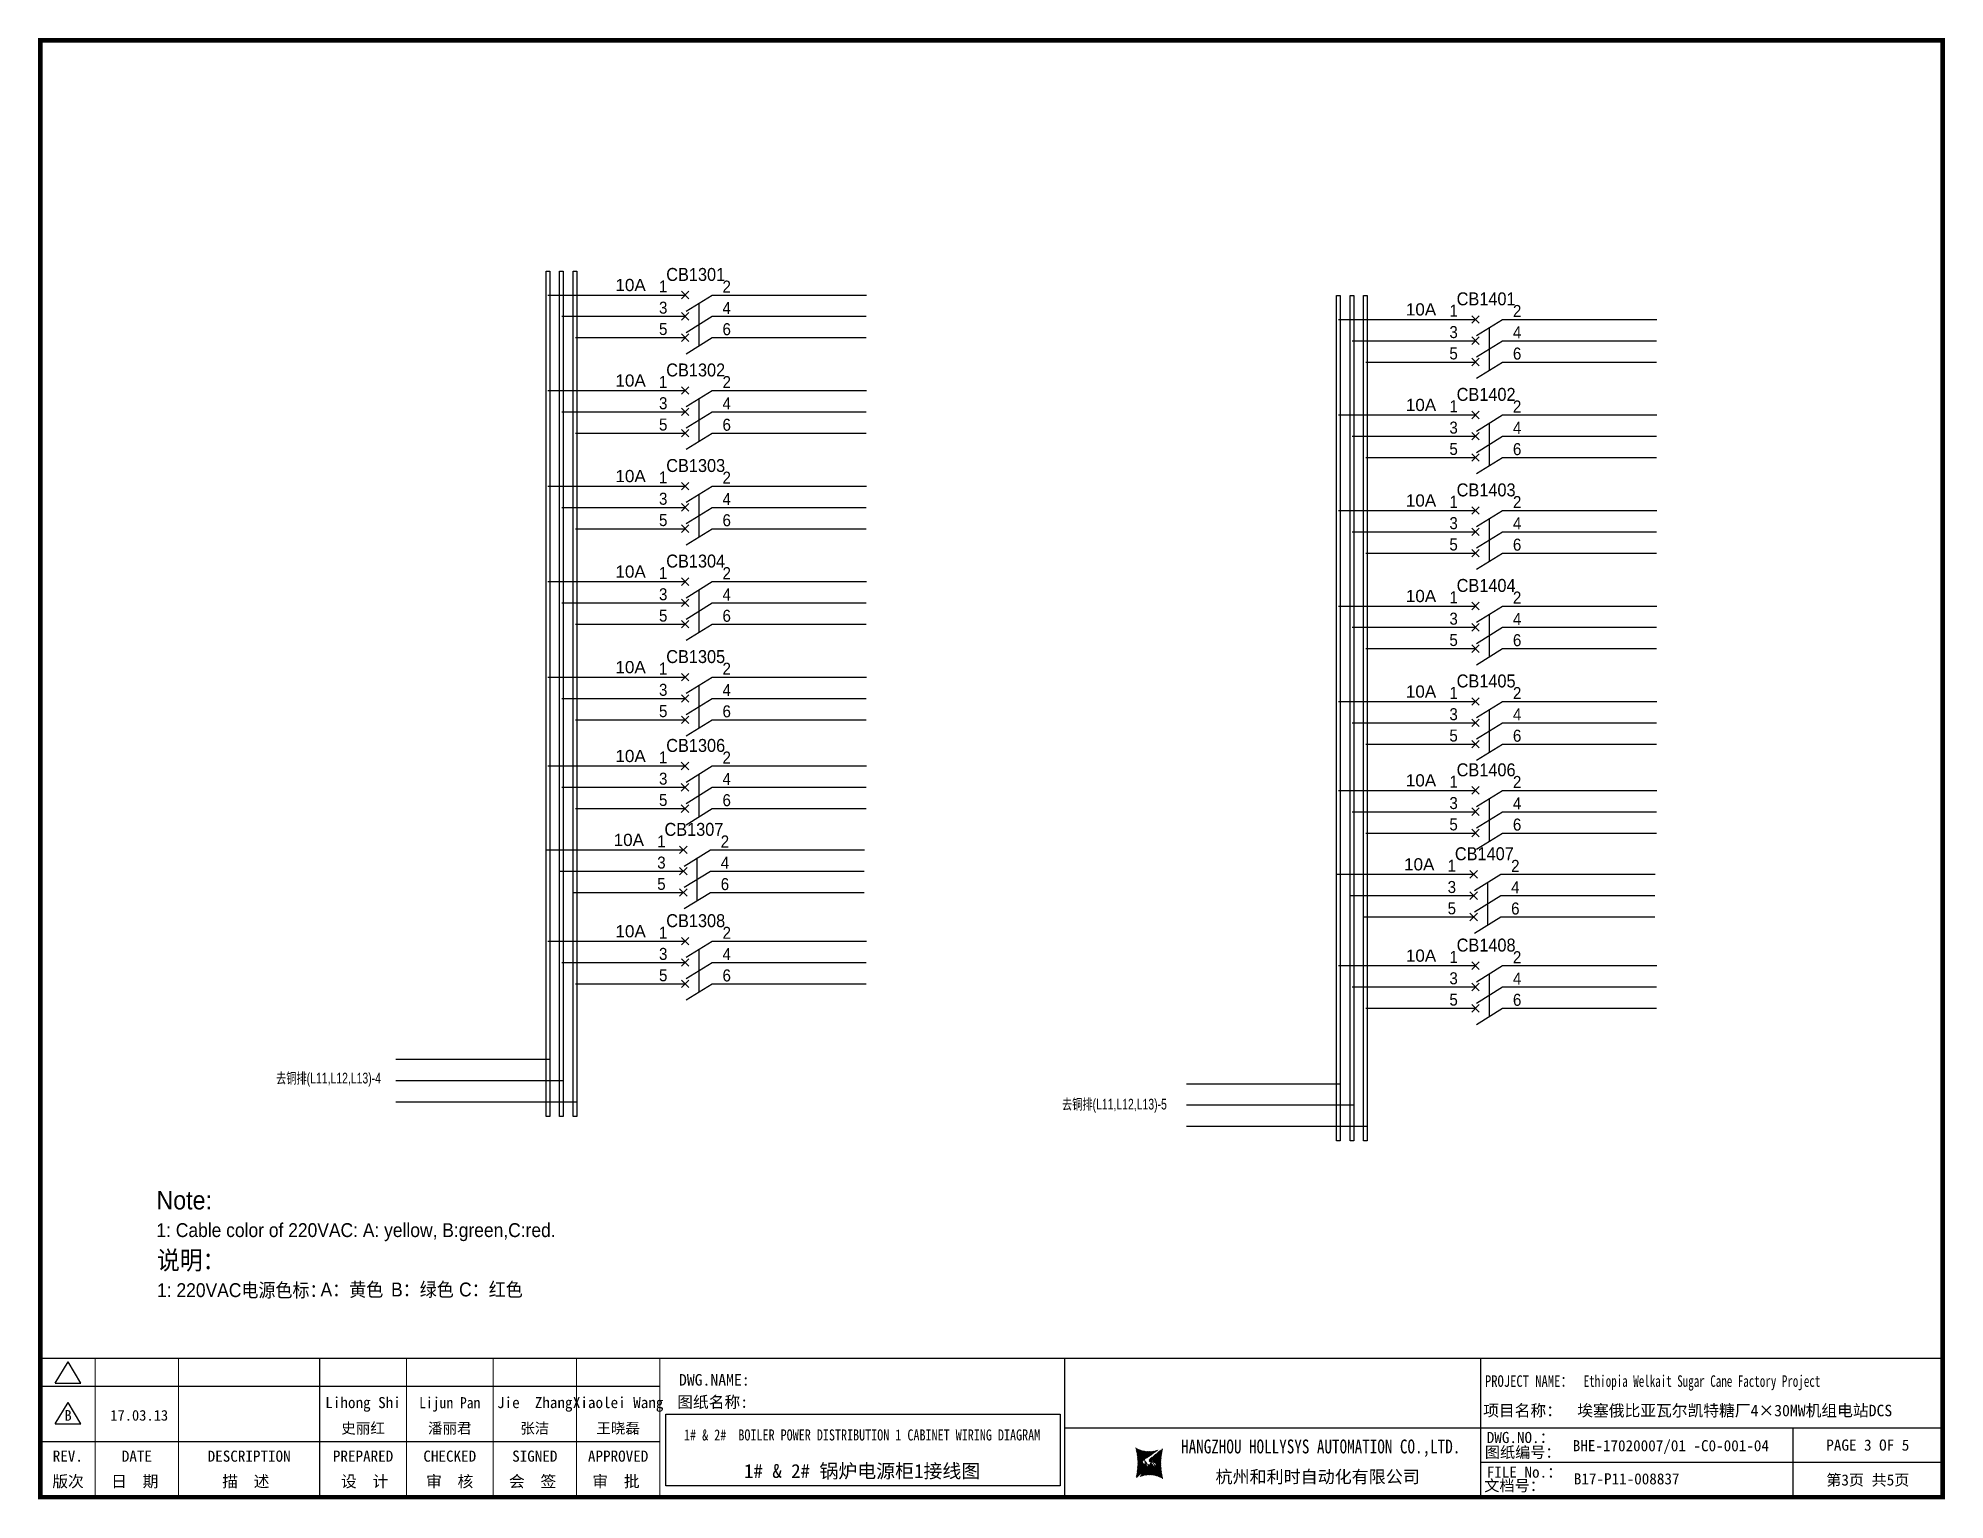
# Model space of a CAD drawing. Extents: x 81444 to 119867, y -54538 to -28747.
# Drawn here: x 101537 to 105663, y -36811 to -33648 of the extents above; entities that cross this region are included whole.
import ezdxf
from ezdxf.enums import TextEntityAlignment as Align
from ezdxf.lldxf.tags import DXFTag

# ---------------------------------------------------------------- set-up
doc = ezdxf.new("R2010")
doc.units = 0
doc.header["$LTSCALE"] = 100
doc.header["$MEASUREMENT"] = 0
for name, color, linetype in [('t', 1, 'Continuous'), ('标准图框及表格', 7, 'Continuous'), ('空气开关', 7, 'Continuous')]:
    doc.layers.add(name, color=color, linetype=linetype)
doc.styles.add('HZ', font='arial.ttf', dxfattribs={"width": 0.7})
doc.styles.get("Standard").update_dxf_attribs({"font": ''})
doc.styles.get('Standard').set_extended_font_data('SimSun')
tags = doc.linetypes.add('CENTER', pattern=[2, 1.25, -0.25, 0.25, -0.25]).pattern_tags.tags
tags[10:11] = [DXFTag(74, 4), DXFTag(75, 0), DXFTag(340, '0'), DXFTag(46, 1.0), DXFTag(50, 0.0), DXFTag(44, 0.0), DXFTag(45, 0.0)]
tags[8:9] = [DXFTag(74, 4), DXFTag(75, 0), DXFTag(340, '0'), DXFTag(46, 1.0), DXFTag(50, 0.0), DXFTag(44, 0.0), DXFTag(45, 0.0)]
tags[6:7] = [DXFTag(74, 4), DXFTag(75, 0), DXFTag(340, '0'), DXFTag(46, 1.0), DXFTag(50, 0.0), DXFTag(44, 0.0), DXFTag(45, 0.0)]
tags[4:5] = [DXFTag(74, 4), DXFTag(75, 0), DXFTag(340, '0'), DXFTag(46, 1.0), DXFTag(50, 0.0), DXFTag(44, 0.0), DXFTag(45, 0.0)]
pattern_1 = [(45, (0, 0), (-0.736262898216564, 0.7362628982165641), [])]

msp = doc.modelspace()

# ---------------------------------------------------------------- texts
at = {"style": 'HZ', "width": 0.7}
for s, p in [('去铜排(L11,L12,L13)-4', (102052.2649721829, -35909.9945256491)), ('去铜排(L11,L12,L13)-5', (103752.5361605595, -35966.29702156706))]:
    msp.add_text(s, height=23.1, dxfattribs=at).set_placement(p)
at = {"color": 3, "style": 'HZ', "width": 0.9}
for s, height, p in [('Note:', 40, (101793.353242642, -36182.51024392096)), ('1: Cable color of 220VAC: A: yellow, B:green,C:red.', 30, (101793.353242642, -36242.25568020839)), ('说明：', 40, (101794.7706912238, -36312.394408097)), ('说明：', 40, (101794.7706912238, -36312.394408097)), ('1: 220VAC电源色标：', 30, (101794.7706912238, -36372.13984438442)), ('A：黄色', 30, (102148.4270240777, -36370.70822202566)), ('B：绿色', 30, (102301.0444929655, -36370.70838457654)), ('C：红色', 30, (102448.1826816952, -36370.70838457654))]:
    msp.add_text(s, height=height, dxfattribs=at).set_placement(p)
at = {"layer": '空气开关', "style": 'HZ', "width": 0.9}
for s, p in [('1', (102880.6687997574, -34198.47213169095)), ('2', (103018.0812993398, -34198.93029612388)), ('3', (102880.6687997574, -34244.58376712245)), ('4', (103018.0812993398, -34245.04193155538)), ('1', (104590.7297893799, -34251.25617824219)), ('2', (104728.1422889623, -34251.71434267512)), ('5', (102880.6687997574, -34290.69540255395)), ('6', (103018.0812993398, -34291.15356698688)), ('3', (104590.7297893799, -34297.36781367369)), ('4', (104728.1422889623, -34297.82597810662)), ('5', (104590.7297893799, -34343.47944910519)), ('6', (104728.1422889623, -34343.93761353812)), ('1', (102880.6687997574, -34405.156260255)), ('2', (103018.0812993398, -34405.61442468793)), ('3', (102880.6687997574, -34451.26789568651)), ('4', (103018.0812993398, -34451.72606011944)), ('1', (104590.7297893799, -34457.94030680625)), ('2', (104728.1422889623, -34458.39847123918)), ('5', (102880.6687997574, -34497.37953111801)), ('6', (103018.0812993398, -34497.83769555094)), ('3', (104590.7297893799, -34504.05194223775)), ('4', (104728.1422889623, -34504.51010667068)), ('5', (104590.7297893799, -34550.16357766925)), ('6', (104728.1422889623, -34550.62174210218)), ('1', (102880.6687997574, -34611.84038881906)), ('2', (103018.0812993398, -34612.29855325199)), ('3', (102880.6687997574, -34657.95202425056)), ('4', (103018.0812993398, -34658.41018868349)), ('1', (104590.7297893799, -34664.6244353703)), ('2', (104728.1422889623, -34665.08259980323)), ('5', (102880.6687997574, -34704.06365968206)), ('6', (103018.0812993398, -34704.52182411499)), ('3', (104590.7297893799, -34710.7360708018)), ('4', (104728.1422889623, -34711.19423523473)), ('5', (104590.7297893799, -34756.8477062333)), ('6', (104728.1422889623, -34757.30587066623)), ('1', (102880.6687997574, -34818.52451738311)), ('2', (103018.0812993398, -34818.98268181604)), ('3', (102880.6687997574, -34864.63615281462)), ('4', (103018.0812993398, -34865.09431724755)), ('1', (104590.7297893799, -34871.30856393436)), ('2', (104728.1422889623, -34871.76672836729)), ('5', (102880.6687997574, -34910.74778824612)), ('6', (103018.0812993398, -34911.20595267905)), ('3', (104590.7297893799, -34917.42019936586)), ('4', (104728.1422889623, -34917.87836379879)), ('5', (104590.7297893799, -34963.53183479736)), ('6', (104728.1422889623, -34963.98999923029)), ('1', (102880.6687997574, -35025.20864594717)), ('2', (103018.0812993398, -35025.6668103801)), ('3', (102880.6687997574, -35071.32028137867)), ('4', (103018.0812993398, -35071.7784458116)), ('1', (104590.7297893799, -35077.99269249841)), ('2', (104728.1422889623, -35078.45085693134)), ('5', (102880.6687997574, -35117.43191681017)), ('6', (103018.0812993398, -35117.8900812431)), ('3', (104590.7297893799, -35124.10432792991)), ('4', (104728.1422889623, -35124.56249236284)), ('5', (104590.7297893799, -35170.21596336141)), ('6', (104728.1422889623, -35170.67412779434)), ('1', (102880.6532906216, -35217.42737668528)), ('2', (103018.065790204, -35217.88554111821)), ('3', (102880.6532906216, -35263.53901211678)), ('4', (103018.065790204, -35263.99717654971)), ('1', (104590.714280244, -35270.21142323652)), ('2', (104728.1267798264, -35270.66958766945)), ('5', (102880.6532906216, -35309.65064754828)), ('6', (103018.065790204, -35310.10881198121)), ('3', (104590.714280244, -35316.32305866802)), ('4', (104728.1267798264, -35316.78122310095)), ('5', (104590.714280244, -35362.43469409952)), ('6', (104728.1267798264, -35362.89285853245)), ('1', (102876.8187997575, -35399.01679417959)), ('2', (103014.2312993399, -35399.47495861252)), ('3', (102876.8187997575, -35445.12842961109)), ('4', (103014.2312993399, -35445.58659404402)), ('1', (104586.8797893799, -35451.80084073083)), ('2', (104724.2922889623, -35452.25900516376)), ('5', (102876.8187997575, -35491.24006504259)), ('6', (103014.2312993399, -35491.69822947552)), ('3', (104586.8797893799, -35497.91247616233)), ('4', (104724.2922889623, -35498.37064059526)), ('5', (104586.8797893799, -35544.02411159383)), ('6', (104724.2922889623, -35544.48227602676)), ('1', (102880.6865571552, -35596.5784262288)), ('2', (103018.0990567376, -35597.03659066173)), ('3', (102880.6865571552, -35642.6900616603)), ('4', (103018.0990567376, -35643.14822609323)), ('1', (104590.7475467777, -35649.36247278004)), ('2', (104728.1600463601, -35649.82063721297)), ('5', (102880.6865571552, -35688.8016970918)), ('6', (103018.0990567376, -35689.25986152473)), ('3', (104590.7475467777, -35695.47410821154)), ('4', (104728.1600463601, -35695.93227264447)), ('5', (104590.7475467777, -35741.58574364305)), ('6', (104728.1600463601, -35742.04390807598))]:
    msp.add_text(s, height=26.00961058081033, dxfattribs=at).set_placement(p)

# ---------------------------------------------------------------- blocks, each defined once
blk = doc.blocks.new('图框')
at = {"layer": '标准图框及表格'}
h = blk.add_hatch(dxfattribs=at)
h.set_pattern_fill('ANSI31', color=5, scale=8.329863809039892, style=0)
h.set_pattern_definition(pattern_1)
edge = h.paths.add_edge_path()
edge.add_arc((2399.257256036391, -2998.153851416566), 55.18534773488954, 238.1092081981581, 291.6531626184834)
edge.add_line((2419.619937407027, -3049.445018414634), (2388.525499730735, -3070.242821799802))
edge.add_arc((2238.907377712399, -3078.328790578547), 135.3602868968974, 346.3915348661821, 374.2500326978034)
edge.add_line((2370.467593623529, -3110.177132109857), (2397.50623789792, -3087.85242802291))
edge.add_line((2391.339199201146, -3080.281448750429), (2396.143986595598, -3080.898839897796))
edge.add_spline(control_points=[(2397.470018868538, -3087.887634953957), (2398.35948137939, -3087.023080631327), (2399.970992452319, -3085.456697735681), (2399.869182150054, -3081.252294174519), (2397.426500162081, -3081.012803431273), (2396.121921064187, -3080.884897048199)], knot_values=[0, 0, 0, 0, 6.844331067525468, 12.40042740766005, 18.76924275352248, 18.76924275352248, 18.76924275352248, 18.76924275352248], weights=[1, 1, 1, 1, 1, 1], degree=3, periodic=0)
edge.add_spline(control_points=[(2388.515363058686, -3070.265433304907), (2387.789374929038, -3070.86905758363), (2386.478198365832, -3071.959237952229), (2385.544096281083, -3073.38263759949), (2385.127199159644, -3074.017912079413)], knot_values=[0, 0, 0, 0, 5.253673658024614, 9.488438564008057, 9.488438564008057, 9.488438564008057, 9.488438564008057], weights=[1, 1, 1, 1, 1], degree=3, periodic=0)
edge.add_spline(control_points=[(2386.272665588534, -3072.281716856574), (2385.721471206634, -3072.905523096015), (2384.632427465753, -3074.386714445929), (2384.912828655535, -3077.72895088909), (2387.858851342782, -3079.895552619193), (2390.185443934519, -3080.145534927004), (2391.314573401905, -3080.266855002868)], knot_values=[10.66597461496156, 10.66597461496156, 10.66597461496156, 10.66597461496156, 18.97770399508879, 28.89455822145742, 41.119553648298, 52.64692538081317, 52.64692538081317, 52.64692538081317, 52.64692538081317], weights=[1, 1, 1, 1, 1, 1, 1], degree=3, periodic=0)
h = blk.add_hatch(dxfattribs=at)
h.set_pattern_fill('ANSI31', color=3, scale=8.329863809039892, style=0)
h.set_pattern_definition(pattern_1)
edge = h.paths.add_edge_path()
edge.add_line((2402.469732125144, -3075.776359090531), (2407.706041465404, -3076.440586092609))
edge.add_spline(control_points=[(2401.044493204623, -3068.769946203269), (2400.155030693568, -3069.634500525768), (2398.543519620813, -3071.200883421574), (2398.645329922932, -3075.40528698259), (2401.088011911052, -3075.644777725895), (2402.392591008975, -3075.772684108895)], knot_values=[0, 0, 0, 0, 6.844331067526932, 12.40042740766158, 18.76924275352342, 18.76924275352342, 18.76924275352342, 18.76924275352342], weights=[1, 1, 1, 1, 1, 1], degree=3, periodic=0)
edge.add_line((2428.046918449632, -3046.480449047325), (2401.008274175249, -3068.805153134272))
edge.add_spline(control_points=[(2412.625169549749, -3083.918607966574), (2413.015644598316, -3083.422785431954), (2413.86377905187, -3082.052674005965), (2413.601683417044, -3078.928630268005), (2410.655660730175, -3076.762028538062), (2408.329068138031, -3076.512046230251), (2407.199938671052, -3076.390726154226)], knot_values=[12.65408913243743, 12.65408913243743, 12.65408913243743, 12.65408913243743, 18.97770399508879, 28.89455822145742, 41.119553648298, 52.64692538081317, 52.64692538081317, 52.64692538081317, 52.64692538081317], weights=[1, 1, 1, 1, 1, 1, 1], degree=3, periodic=0)
edge.add_line((2411.626283690712, -3084.975693399283), (2412.781242849298, -3083.732051979769))
edge.add_line((2410.021343801694, -3086.399138189481), (2411.626283690712, -3084.975693399414))
edge.add_line((2378.894574665755, -3107.212562742519), (2409.989012342048, -3086.414759357351))
edge.add_arc((2399.257256036391, -3158.503729740543), 55.18534773488965, 58.10920819815809, 111.6531626184834)
edge.add_arc((2559.607134360383, -3078.328790578547), 135.360286896897, 166.3915348661823, 194.2500326978024)
at = {"color": 7}
for p, q in [((2215.642035047145, -2851.581424744189), (2215.642035047145, -3151.581424744189)), ((3115.642035047145, -2851.581424744189), (3115.642035047145, -3151.581424744189)), ((0, -2911.581424744189), (1340.158172602998, -2911.581424744189)), ((2215.642035047145, -3001.581424744189), (3115.642035047145, -3001.581424744189)), ((3115.642035047145, -3001.581424744189), (4115.642035047145, -3001.581424744189)), ((3791.785572043125, -3001.581424744189), (3791.785572043125, -3151.581424744189)), ((0, -3031.581424744189), (1340.158172602998, -3031.581424744189)), ((4115.642035047145, -3076.581424744189), (3115.642035047145, -3076.581424744189))]:
    blk.add_line(p, q, dxfattribs=at)
at = {"color": 7, "const_width": 3}
blk.add_lwpolyline([(4115.642035047145, -2851.581424744189), (0, -2851.581424744189)], dxfattribs=at)
at = {"layer": 't', "color": 7}
for p, q in [((31.94938321653171, -2904.992613363662), (59.89920926059131, -2859.122325316828)), ((87.8490353046218, -2904.992613363662), (59.89920926059131, -2859.122325316828)), ((31.94938321653171, -2904.992613363662), (87.8490353046218, -2904.992613363662)), ((31.94938321653171, -2992.977239491032), (59.89920926059131, -2947.106951444141)), ((87.8490353046218, -2992.977239491032), (59.89920926059131, -2947.106951444141)), ((31.94938321653171, -2992.977239491032), (87.8490353046218, -2992.977239491032))]:
    blk.add_line(p, q, dxfattribs=at)
at = {"layer": 't', "color": 7, "const_width": 9.61519705431492}
blk.add_lwpolyline([(4115.642035047145, -3151.581424744189), (4115.642035047145, 0), (0, 0), (0, -3151.581424744189)], close=True, dxfattribs=at)
at = {"layer": 't', "color": 7, "const_width": 2.40379926357873}
for points in [[(118.7653193609731, -2852.783324375967), (118.7653193609731, -3151.581424744189)], [(299.0502641293569, -2852.783324375967), (299.0502641293569, -3151.581424744189)], [(604.3883150879992, -2852.783324375967), (604.3883150879992, -3156.41304604568)], [(791.9882990770857, -2852.783324375967), (791.9882990770857, -3156.41304604568)], [(979.588283066143, -2852.783324375967), (979.588283066143, -3156.41304604568)], [(1159.873227834585, -2852.783324375967), (1159.873227834585, -3156.41304604568)], [(1340.158172602998, -2852.783324375967), (1340.158172602998, -3156.41304604568)]]:
    blk.add_lwpolyline(points, dxfattribs=at)
at = {"color": 7, "linetype": 'CENTER'}
for s, height, p in [('图纸编号：', 24, (3125.2212882557, -3066.664538382978)), ('杭州和利时自动化有限公司', 27, (2542.549152440595, -3121.114498389041)), ('文档号：', 24, (3124.032392707933, -3138.728717091954))]:
    blk.add_text(s, height=height, dxfattribs=at).set_placement(p)
at = {"color": 7, "flags": 8}
for tag, p, height in [('DWG.NAME:', (1381.636459220965, -2910.37952511241), 25), ('PROJECTNAME:', (3125.480185663539, -2912.807924402037), 24), ('PROJECTNAME：', (3339.10867075545, -2913.108539231762), 25), ('DWG.NO.:', (3128.186172261583, -3030.402470643486), 24), ('图纸编号', (3315.362718925957, -3052.404678158069), 24), ('FILENO.:', (3128.672545599984, -3106.104124450346), 24), ('文档号', (3317.726365529132, -3124.132485953713), 24)]:
    blk.add_attdef(tag, p, '', height=height, dxfattribs=at)
for tag, height, p in [('A', 23, (59.89920926059131, -2974.881554149018)), ('设计时间', 23, (213.8658221408186, -2974.881554149018)), ('RENLIU', 24, (698.1883070825425, -2950.380597809435)), ('SHUFENWANG', 24, (885.7882910716289, -2950.380597809435)), ('FANGHOU', 24, (1069.730755450379, -2950.380597809435)), ('DANDANLI', 24, (1250.015700218792, -2950.380597809435)), ('刘仁', 23, (698.1883070825425, -3002.188376027443)), ('王姝芬', 23, (885.7882910716289, -3002.188376027443)), ('侯方', 23, (1069.730755450379, -3002.188376027443)), ('李丹丹', 23, (1250.015700218792, -3002.188376027443)), ('#10STATIONONTROLCABINETCOVER', 30, (1777.900103825072, -3017.182374560078)), ('REV.', 24, (59.38265968048654, -3063.048954873535)), ('DATE', 24, (208.907791745165, -3063.048954873535)), ('DESCRIPTION', 24, (451.7192896086781, -3063.048954873535)), ('PREPARED', 24, (698.1883070825425, -3063.048954873535)), ('CHECKED', 24, (885.7882910716144, -3063.048954873535)), ('SIGNED', 24, (1069.730755450364, -3063.048954873535)), ('APPROVED', 24, (1250.015700218792, -3063.048954873535)), ('PAGEXOFX', 24, (3953.713803545135, -3039.081424744189)), ('图纸名称', 30, (1777.900103825072, -3094.695064044037)), ('第几页共几页', 24, (3953.713803545135, -3114.081424744189))]:
    blk.add_attdef(tag, text='', height=height, dxfattribs=at).set_placement(p, align=Align.MIDDLE)
for tag, p in [('图纸名称:', (1377.81237181677, -2965.923337057193)), ('项目名称：', (3121.562334825969, -2984.305160940257)), ('项目名称：', (3325.036680579346, -2984.305160940257))]:
    blk.add_attdef(tag, text='', height=25, dxfattribs=at).set_placement(p, align=Align.BOTTOM_LEFT)
at = {"color": 7, "width": 0.8, "flags": 8}
blk.add_attdef('HANGZHOUHOLLYSYSAUTOMATIONCO.,LTD.', text='', height=24, dxfattribs=at).set_placement((2770.082304289484, -3045.714803244191), align=Align.MIDDLE)
at = {"layer": 't', "color": 7}
for s, p in [('版次', (59.89920926059131, -3117.600441270843)), ('日  期', (204.1999693705875, -3117.600441270843)), ('描  述', (444.4895954714448, -3117.600441270843)), ('设  计', (701.4970341851513, -3117.600441270843)), ('审  核', (885.5947788425256, -3117.600441270843)), ('会  签', (1065.022933075787, -3117.600441270843)), ('审  批', (1245.3078778442, -3117.600441270843))]:
    blk.add_text(s, height=25, dxfattribs=at).set_placement(p, align=Align.MIDDLE_CENTER)
at = {"layer": '标准图框及表格', "color": 5, "style": 'HZ'}
for s, p in [('pgqh', (2373.884875617339, -3059.677228196226)), ('hollilas', (2374.051901626051, -3085.968484618272))]:
    blk.add_text(s, height=5.205656721233694, dxfattribs=at).set_placement(p)
at = {"layer": '标准图框及表格', "color": 3, "style": 'HZ'}
for s, height, p in [('auto', 8.676094535389492, (2400.907127263781, -3074.200036411981)), ('hollysys', 4.338047267694746, (2402.5381050141, -3099.731461394062))]:
    blk.add_text(s, height=height, dxfattribs=at).set_placement(p)
blk = doc.blocks.new('供电端子')
at = {"style": 'HZ', "width": 0.7}
blk.add_attdef('供电端子', (0, 0), '', height=17, dxfattribs=at)

# ---------------------------------------------------------------- linework, layer by layer
at = {"color": 6}
for p, q in [((102945.1704467828, -34212.2589728605), (102928.9866890881, -34196.07521516583)), ((102928.9866890881, -34212.2589728605), (102945.1704467828, -34196.07521516583)), ((102939.1606243105, -34238.9550801908), (102995.6322992466, -34204.16709401317)), ((102928.9866890881, -34258.370608292), (102945.1704467828, -34242.18685059733)), ((102945.1704467828, -34258.370608292), (102928.9866890881, -34242.18685059733)), ((102939.1606243105, -34285.0667156223), (102995.6322992466, -34250.27872944467)), ((104655.2314364053, -34265.04301941174), (104639.0476787106, -34248.85926171707)), ((104639.0476787106, -34265.04301941174), (104655.2314364053, -34248.85926171707)), ((104649.221613933, -34291.73912674204), (104705.6932888691, -34256.95114056441)), ((102928.9866890881, -34304.48224372351), (102945.1704467828, -34288.29848602883)), ((102945.1704467828, -34304.48224372351), (102928.9866890881, -34288.29848602883)), ((102939.1606243105, -34331.1783510538), (102995.6322992466, -34296.39036487617)), ((104639.0476787106, -34311.15465484325), (104655.2314364053, -34294.97089714857)), ((104655.2314364053, -34311.15465484325), (104639.0476787106, -34294.97089714857)), ((104649.221613933, -34337.85076217354), (104705.6932888691, -34303.06277599591)), ((104639.0476787106, -34357.26629027475), (104655.2314364053, -34341.08253258008)), ((104655.2314364053, -34357.26629027475), (104639.0476787106, -34341.08253258008)), ((104649.221613933, -34383.96239760504), (104705.6932888691, -34349.17441142741)), ((102945.1704467828, -34418.94310142456), (102928.9866890881, -34402.75934372989)), ((102928.9866890881, -34418.94310142456), (102945.1704467828, -34402.75934372989)), ((102939.1606243105, -34445.63920875485), (102995.6322992466, -34410.85122257722)), ((102928.9866890881, -34465.05473685606), (102945.1704467828, -34448.87097916139)), ((102945.1704467828, -34465.05473685606), (102928.9866890881, -34448.87097916139)), ((102939.1606243105, -34491.75084418635), (102995.6322992466, -34456.96285800872)), ((104655.2314364053, -34471.7271479758), (104639.0476787106, -34455.54339028113)), ((104639.0476787106, -34471.7271479758), (104655.2314364053, -34455.54339028113)), ((104649.221613933, -34498.42325530609), (104705.6932888691, -34463.63526912846)), ((102928.9866890881, -34511.16637228756), (102945.1704467828, -34494.98261459289)), ((102945.1704467828, -34511.16637228756), (102928.9866890881, -34494.98261459289)), ((102939.1606243105, -34537.86247961786), (102995.6322992466, -34503.07449344022)), ((104639.0476787106, -34517.8387834073), (104655.2314364053, -34501.65502571263)), ((104655.2314364053, -34517.8387834073), (104639.0476787106, -34501.65502571263)), ((104649.221613933, -34544.5348907376), (104705.6932888691, -34509.74690455996)), ((104639.0476787106, -34563.9504188388), (104655.2314364053, -34547.76666114413)), ((104655.2314364053, -34563.9504188388), (104639.0476787106, -34547.76666114413)), ((104649.221613933, -34590.6465261691), (104705.6932888691, -34555.85853999147)), ((102945.1704467828, -34625.62722998861), (102928.9866890881, -34609.44347229394)), ((102928.9866890881, -34625.62722998861), (102945.1704467828, -34609.44347229394)), ((102939.1606243105, -34652.32333731891), (102995.6322992466, -34617.53535114128)), ((102928.9866890881, -34671.73886542011), (102945.1704467828, -34655.55510772544)), ((102945.1704467828, -34671.73886542011), (102928.9866890881, -34655.55510772544)), ((102939.1606243105, -34698.43497275041), (102995.6322992466, -34663.64698657278)), ((104655.2314364053, -34678.41127653985), (104639.0476787106, -34662.22751884518)), ((104639.0476787106, -34678.41127653985), (104655.2314364053, -34662.22751884518)), ((104649.221613933, -34705.10738387015), (104705.6932888691, -34670.31939769252)), ((102928.9866890881, -34717.85050085161), (102945.1704467828, -34701.66674315694)), ((102945.1704467828, -34717.85050085161), (102928.9866890881, -34701.66674315694)), ((102939.1606243105, -34744.54660818191), (102995.6322992466, -34709.75862200428)), ((104639.0476787106, -34724.52291197135), (104655.2314364053, -34708.33915427668)), ((104655.2314364053, -34724.52291197135), (104639.0476787106, -34708.33915427668)), ((104649.221613933, -34751.21901930165), (104705.6932888691, -34716.43103312402)), ((104639.0476787106, -34770.63454740286), (104655.2314364053, -34754.45078970819)), ((104655.2314364053, -34770.63454740286), (104639.0476787106, -34754.45078970819)), ((104649.221613933, -34797.33065473315), (104705.6932888691, -34762.54266855552)), ((102945.1704467828, -34832.31135855267), (102928.9866890881, -34816.127600858)), ((102928.9866890881, -34832.31135855267), (102945.1704467828, -34816.127600858)), ((102939.1606243105, -34859.00746588296), (102995.6322992466, -34824.21947970533)), ((102928.9866890881, -34878.42299398417), (102945.1704467828, -34862.2392362895)), ((102945.1704467828, -34878.42299398417), (102928.9866890881, -34862.2392362895)), ((102939.1606243105, -34905.11910131446), (102995.6322992466, -34870.33111513683)), ((104655.2314364053, -34885.09540510391), (104639.0476787106, -34868.91164740924)), ((104639.0476787106, -34885.09540510391), (104655.2314364053, -34868.91164740924)), ((104649.221613933, -34911.7915124342), (104705.6932888691, -34877.00352625657)), ((102928.9866890881, -34924.53462941567), (102945.1704467828, -34908.350871721)), ((102945.1704467828, -34924.53462941567), (102928.9866890881, -34908.350871721)), ((102939.1606243105, -34951.23073674597), (102995.6322992466, -34916.44275056833)), ((104639.0476787106, -34931.20704053541), (104655.2314364053, -34915.02328284074)), ((104655.2314364053, -34931.20704053541), (104639.0476787106, -34915.02328284074)), ((104649.221613933, -34957.90314786571), (104705.6932888691, -34923.11516168807)), ((104639.0476787106, -34977.31867596691), (104655.2314364053, -34961.13491827224)), ((104655.2314364053, -34977.31867596691), (104639.0476787106, -34961.13491827224)), ((104649.221613933, -35004.01478329721), (104705.6932888691, -34969.22679711958)), ((102945.1704467828, -35038.99548711672), (102928.9866890881, -35022.81172942205)), ((102928.9866890881, -35038.99548711672), (102945.1704467828, -35022.81172942205)), ((102939.1606243105, -35065.69159444702), (102995.6322992466, -35030.90360826939)), ((102928.9866890881, -35085.10712254822), (102945.1704467828, -35068.92336485355)), ((102945.1704467828, -35085.10712254822), (102928.9866890881, -35068.92336485355)), ((102939.1606243105, -35111.80322987852), (102995.6322992466, -35077.01524370089)), ((104655.2314364053, -35091.77953366796), (104639.0476787106, -35075.59577597329)), ((104639.0476787106, -35091.77953366796), (104655.2314364053, -35075.59577597329)), ((104649.221613933, -35118.47564099826), (104705.6932888691, -35083.68765482063)), ((102928.9866890881, -35131.21875797972), (102945.1704467828, -35115.03500028505)), ((102945.1704467828, -35131.21875797972), (102928.9866890881, -35115.03500028505)), ((102939.1606243105, -35157.91486531002), (102995.6322992466, -35123.12687913239)), ((104639.0476787106, -35137.89116909946), (104655.2314364053, -35121.70741140479)), ((104655.2314364053, -35137.89116909946), (104639.0476787106, -35121.70741140479)), ((104649.221613933, -35164.58727642976), (104705.6932888691, -35129.79929025213)), ((104639.0476787106, -35184.00280453097), (104655.2314364053, -35167.8190468363)), ((104655.2314364053, -35184.00280453097), (104639.0476787106, -35167.8190468363)), ((104649.221613933, -35210.69891186126), (104705.6932888691, -35175.91092568363)), ((102945.1549376469, -35231.21421785483), (102928.9711799522, -35215.03046016016)), ((102928.9711799522, -35231.21421785483), (102945.1549376469, -35215.03046016016)), ((102939.1451151746, -35257.91032518513), (102995.6167901108, -35223.1223390075)), ((102928.9711799522, -35277.32585328633), (102945.1549376469, -35261.14209559166)), ((102945.1549376469, -35277.32585328633), (102928.9711799522, -35261.14209559166)), ((102939.1451151746, -35304.02196061663), (102995.6167901108, -35269.233974439)), ((104655.2159272694, -35283.99826440607), (104639.0321695747, -35267.8145067114)), ((104639.0321695747, -35283.99826440607), (104655.2159272694, -35267.8145067114)), ((102928.9711799522, -35323.43748871783), (102945.1549376469, -35307.25373102316)), ((102945.1549376469, -35323.43748871783), (102928.9711799522, -35307.25373102316)), ((104649.2061047971, -35310.69437173637), (104705.6777797332, -35275.90638555874)), ((102939.1451151746, -35350.13359604813), (102995.6167901108, -35315.3456098705)), ((104639.0321695747, -35330.10989983757), (104655.2159272694, -35313.9261421429)), ((104655.2159272694, -35330.10989983757), (104639.0321695747, -35313.9261421429)), ((104649.2061047971, -35356.80600716787), (104705.6777797332, -35322.01802099024)), ((104639.0321695747, -35376.22153526908), (104655.2159272694, -35360.03777757441)), ((104655.2159272694, -35376.22153526908), (104639.0321695747, -35360.03777757441)), ((104649.2061047971, -35402.91764259937), (104705.6777797332, -35368.12965642174)), ((102941.3204467828, -35412.80363534914), (102925.1366890881, -35396.61987765447)), ((102925.1366890881, -35412.80363534914), (102941.3204467828, -35396.61987765447)), ((102935.3106243105, -35439.49974267944), (102991.7822992467, -35404.71175650181)), ((102925.1366890881, -35458.91527078064), (102941.3204467828, -35442.73151308597)), ((102941.3204467828, -35458.91527078064), (102925.1366890881, -35442.73151308597)), ((102935.3106243105, -35485.61137811094), (102991.7822992467, -35450.82339193331)), ((104651.3814364053, -35465.58768190038), (104635.1976787106, -35449.40392420571)), ((104635.1976787106, -35465.58768190038), (104651.3814364053, -35449.40392420571)), ((104645.371613933, -35492.28378923068), (104701.8432888691, -35457.49580305305)), ((102925.1366890881, -35505.02690621214), (102941.3204467828, -35488.84314851747)), ((102941.3204467828, -35505.02690621214), (102925.1366890881, -35488.84314851747)), ((102935.3106243105, -35531.72301354244), (102991.7822992467, -35496.93502736481)), ((104635.1976787106, -35511.69931733188), (104651.3814364053, -35495.51555963721)), ((104651.3814364053, -35511.69931733188), (104635.1976787106, -35495.51555963721)), ((104645.371613933, -35538.39542466218), (104701.8432888691, -35503.60743848455)), ((104635.1976787106, -35557.81095276339), (104651.3814364053, -35541.62719506872)), ((104651.3814364053, -35557.81095276339), (104635.1976787106, -35541.62719506872)), ((104645.371613933, -35584.50706009368), (104701.8432888691, -35549.71907391605)), ((102945.1882041806, -35610.36526739835), (102929.0044464859, -35594.18150970368)), ((102929.0044464859, -35610.36526739835), (102945.1882041806, -35594.18150970368)), ((102929.0044464859, -35656.47690282985), (102945.1882041806, -35640.29314513518)), ((102945.1882041806, -35656.47690282985), (102929.0044464859, -35640.29314513518)), ((102939.1783817083, -35637.06137472865), (102995.6500566444, -35602.27338855102)), ((102939.1783817083, -35683.17301016015), (102995.6500566444, -35648.38502398252)), ((104655.249193803, -35663.14931394959), (104639.0654361084, -35646.96555625492)), ((104639.0654361084, -35663.14931394959), (104655.249193803, -35646.96555625492)), ((104649.2393713308, -35689.84542127989), (104705.7110462669, -35655.05743510226)), ((102929.0044464859, -35702.58853826136), (102945.1882041806, -35686.40478056669)), ((102945.1882041806, -35702.58853826136), (102929.0044464859, -35686.40478056669)), ((102939.1783817083, -35729.28464559165), (102995.6500566444, -35694.49665941402)), ((104639.0654361084, -35709.2609493811), (104655.249193803, -35693.07719168643)), ((104655.249193803, -35709.2609493811), (104639.0654361084, -35693.07719168643)), ((104649.2393713308, -35735.95705671139), (104705.7110462669, -35701.16907053376)), ((104639.0654361084, -35755.3725848126), (104655.249193803, -35739.18882711793)), ((104655.249193803, -35755.3725848126), (104639.0654361084, -35739.18882711793)), ((104649.2393713308, -35782.06869214289), (104705.7110462669, -35747.28070596526))]:
    msp.add_line(p, q, dxfattribs=at)
at = {"color": 2}
for p, q in [((102640.4139543062, -34204.16709401317), (102937.0785679355, -34204.16709401317)), ((102995.6322992466, -34204.16709401317), (103329.3277613929, -34204.16709401317)), ((104350.4749439287, -34256.95114056441), (104647.1395575579, -34256.95114056441)), ((104705.6932888691, -34256.95114056441), (105039.3887510153, -34256.95114056441)), ((102640.4139543062, -34410.85122257722), (102937.0785679355, -34410.85122257722)), ((102995.6322992466, -34410.85122257722), (103329.3277613929, -34410.85122257722)), ((104350.4749439287, -34463.63526912846), (104647.1395575579, -34463.63526912846)), ((104705.6932888691, -34463.63526912846), (105039.3887510153, -34463.63526912846)), ((102640.4139543062, -34617.53535114128), (102937.0785679355, -34617.53535114128)), ((102995.6322992466, -34617.53535114128), (103329.3277613929, -34617.53535114128)), ((104350.4749439287, -34670.31939769252), (104647.1395575579, -34670.31939769252)), ((104705.6932888691, -34670.31939769252), (105039.3887510153, -34670.31939769252)), ((102640.4139543062, -34824.21947970533), (102937.0785679355, -34824.21947970533)), ((102995.6322992466, -34824.21947970533), (103329.3277613929, -34824.21947970533)), ((104350.4749439287, -34877.00352625657), (104647.1395575579, -34877.00352625657)), ((104705.6932888691, -34877.00352625657), (105039.3887510153, -34877.00352625657)), ((102640.4139543062, -35030.90360826939), (102937.0785679355, -35030.90360826939)), ((102995.6322992466, -35030.90360826939), (103329.3277613929, -35030.90360826939)), ((104350.4749439287, -35083.68765482063), (104647.1395575579, -35083.68765482063)), ((104705.6932888691, -35083.68765482063), (105039.3887510153, -35083.68765482063)), ((102640.3984451704, -35223.1223390075), (102937.0630587996, -35223.1223390075)), ((102995.6167901108, -35223.1223390075), (103329.312252257, -35223.1223390075)), ((104350.4594347928, -35275.90638555874), (104647.124048422, -35275.90638555874)), ((104705.6777797332, -35275.90638555874), (105039.3732418795, -35275.90638555874)), ((102636.5639543063, -35404.71175650181), (102933.2285679355, -35404.71175650181)), ((102991.7822992467, -35404.71175650181), (103325.4777613929, -35404.71175650181)), ((104346.6249439287, -35457.49580305305), (104643.2895575579, -35457.49580305305)), ((104701.8432888691, -35457.49580305305), (105035.5387510154, -35457.49580305305)), ((102640.431711704, -35602.27338855102), (102937.0963253332, -35602.27338855102)), ((102995.6500566444, -35602.27338855102), (103329.3455187907, -35602.27338855102)), ((104350.4927013265, -35655.05743510226), (104647.1573149557, -35655.05743510226)), ((104705.7110462669, -35655.05743510226), (105039.4065084131, -35655.05743510226)), ((102311.6262509457, -35857.6401225256), (102645.321713092, -35857.6401225256)), ((104021.6872405682, -35910.42416907685), (104355.3827027145, -35910.42416907685))]:
    msp.add_line(p, q, dxfattribs=at)
at = {"color": 3}
for p, q in [((102670.1139543062, -34250.27872944467), (102937.0785679355, -34250.27872944467)), ((102995.6322992466, -34250.27872944467), (103328.7381117277, -34250.27872944467)), ((104380.1749439287, -34303.06277599591), (104647.1395575579, -34303.06277599591)), ((104705.6932888691, -34303.06277599591), (105038.7991013502, -34303.06277599591)), ((102670.1139543062, -34456.96285800872), (102937.0785679355, -34456.96285800872)), ((102995.6322992466, -34456.96285800872), (103328.7381117277, -34456.96285800872)), ((104380.1749439287, -34509.74690455996), (104647.1395575579, -34509.74690455996)), ((104705.6932888691, -34509.74690455996), (105038.7991013502, -34509.74690455996)), ((102670.1139543062, -34663.64698657278), (102937.0785679355, -34663.64698657278)), ((102995.6322992466, -34663.64698657278), (103328.7381117277, -34663.64698657278)), ((104380.1749439287, -34716.43103312402), (104647.1395575579, -34716.43103312402)), ((104705.6932888691, -34716.43103312402), (105038.7991013502, -34716.43103312402)), ((102670.1139543062, -34870.33111513683), (102937.0785679355, -34870.33111513683)), ((102995.6322992466, -34870.33111513683), (103328.7381117277, -34870.33111513683)), ((104380.1749439287, -34923.11516168807), (104647.1395575579, -34923.11516168807)), ((104705.6932888691, -34923.11516168807), (105038.7991013502, -34923.11516168807)), ((102670.1139543062, -35077.01524370089), (102937.0785679355, -35077.01524370089)), ((102995.6322992466, -35077.01524370089), (103328.7381117277, -35077.01524370089)), ((104380.1749439287, -35129.79929025213), (104647.1395575579, -35129.79929025213)), ((104705.6932888691, -35129.79929025213), (105038.7991013502, -35129.79929025213)), ((102670.0984451704, -35269.233974439), (102937.0630587996, -35269.233974439)), ((102995.6167901108, -35269.233974439), (103328.7226025918, -35269.233974439)), ((104380.1594347928, -35322.01802099024), (104647.124048422, -35322.01802099024)), ((104705.6777797332, -35322.01802099024), (105038.7835922143, -35322.01802099024)), ((102666.2639543063, -35450.82339193331), (102933.2285679355, -35450.82339193331)), ((102991.7822992467, -35450.82339193331), (103324.8881117277, -35450.82339193331)), ((104376.3249439287, -35503.60743848455), (104643.2895575579, -35503.60743848455)), ((104701.8432888691, -35503.60743848455), (105034.9491013502, -35503.60743848455)), ((102670.131711704, -35648.38502398252), (102937.0963253332, -35648.38502398252)), ((102995.6500566444, -35648.38502398252), (103328.7558691255, -35648.38502398252)), ((104380.1927013265, -35701.16907053376), (104647.1573149557, -35701.16907053376)), ((104705.7110462669, -35701.16907053376), (105038.816858748, -35701.16907053376)), ((102311.6262509457, -35903.75175795711), (102674.1978746039, -35903.75175795711)), ((104021.6872405682, -35956.53580450835), (104384.2588642263, -35956.53580450835))]:
    msp.add_line(p, q, dxfattribs=at)
at = {"color": 1}
for p, q in [((102700.0948334179, -34296.39036487617), (102937.0785679355, -34296.39036487617)), ((102995.6322992466, -34296.39036487617), (103328.7381117277, -34296.39036487617)), ((104410.1558230404, -34349.17441142741), (104647.1395575579, -34349.17441142741)), ((104705.6932888691, -34349.17441142741), (105038.7991013502, -34349.17441142741)), ((102700.0948334179, -34503.07449344022), (102937.0785679355, -34503.07449344022)), ((102995.6322992466, -34503.07449344022), (103328.7381117277, -34503.07449344022)), ((104410.1558230404, -34555.85853999147), (104647.1395575579, -34555.85853999147)), ((104705.6932888691, -34555.85853999147), (105038.7991013502, -34555.85853999147)), ((102700.0948334179, -34709.75862200428), (102937.0785679355, -34709.75862200428)), ((102995.6322992466, -34709.75862200428), (103328.7381117277, -34709.75862200428)), ((104410.1558230404, -34762.54266855552), (104647.1395575579, -34762.54266855552)), ((104705.6932888691, -34762.54266855552), (105038.7991013502, -34762.54266855552)), ((102700.0948334179, -34916.44275056833), (102937.0785679355, -34916.44275056833)), ((102995.6322992466, -34916.44275056833), (103328.7381117277, -34916.44275056833)), ((104410.1558230404, -34969.22679711958), (104647.1395575579, -34969.22679711958)), ((104705.6932888691, -34969.22679711958), (105038.7991013502, -34969.22679711958)), ((102700.0948334179, -35123.12687913239), (102937.0785679355, -35123.12687913239)), ((102995.6322992466, -35123.12687913239), (103328.7381117277, -35123.12687913239)), ((104410.1558230404, -35175.91092568363), (104647.1395575579, -35175.91092568363)), ((104705.6932888691, -35175.91092568363), (105038.7991013502, -35175.91092568363)), ((102700.0793242821, -35315.3456098705), (102937.0630587996, -35315.3456098705)), ((102995.6167901108, -35315.3456098705), (103328.7226025918, -35315.3456098705)), ((104410.1403139045, -35368.12965642174), (104647.124048422, -35368.12965642174)), ((104705.6777797332, -35368.12965642174), (105038.7835922143, -35368.12965642174)), ((102696.2448334179, -35496.93502736481), (102933.2285679355, -35496.93502736481)), ((102991.7822992467, -35496.93502736481), (103324.8881117277, -35496.93502736481)), ((104406.3058230404, -35549.71907391605), (104643.2895575579, -35549.71907391605)), ((104701.8432888691, -35549.71907391605), (105034.9491013502, -35549.71907391605)), ((102700.1125908157, -35694.49665941402), (102937.0963253332, -35694.49665941402)), ((102995.6500566444, -35694.49665941402), (103328.7558691255, -35694.49665941402)), ((104410.1735804382, -35747.28070596526), (104647.1573149557, -35747.28070596526)), ((104705.7110462669, -35747.28070596526), (105038.816858748, -35747.28070596526)), ((102311.6262509457, -35949.86339338861), (102702.7012406298, -35949.86339338861)), ((104021.6872405682, -36002.64743993985), (104412.7622302523, -36002.64743993985))]:
    msp.add_line(p, q, dxfattribs=at)
at = {"color": 2}
for points in [[(102644.4012406299, -34152.46709401318), (102644.4012406299, -35981.29507144725), (102636.5639543063, -35981.29507144725), (102636.5639543063, -34152.46709401318)], [(104354.4622302524, -34205.25114056443), (104354.4622302524, -36034.07911799849), (104346.6249439287, -36034.07911799849), (104346.6249439287, -34205.25114056443)]]:
    msp.add_lwpolyline(points, close=True, dxfattribs=at)
at = {"color": 3}
for points in [[(102673.5512406299, -34152.46709401318), (102673.5512406299, -35981.29507144725), (102665.7139543062, -35981.29507144725), (102665.7139543062, -34152.46709401318)], [(104383.6122302523, -34205.25114056443), (104383.6122302523, -36034.07911799849), (104375.7749439287, -36034.07911799849), (104375.7749439287, -34205.25114056443)]]:
    msp.add_lwpolyline(points, close=True, dxfattribs=at)
at = {"color": 1}
for points in [[(102702.7012406298, -34152.46709401318), (102702.7012406298, -35981.29507144725), (102694.8639543062, -35981.29507144725), (102694.8639543062, -34152.46709401318)], [(104412.7622302523, -34205.25114056443), (104412.7622302523, -36034.07911799849), (104404.9249439287, -36034.07911799849), (104404.9249439287, -34205.25114056443)], [(102895.7845551576, -36625.48197404042), (103748.3016351567, -36625.48197404042), (103748.3016351567, -36780.43626642961), (102895.7845551576, -36780.43626642961)]]:
    msp.add_lwpolyline(points, close=True, dxfattribs=at)
at = {"layer": '空气开关', "color": 6}
for p, q in [((102967.3964617786, -34267.67272253347), (102967.3964617786, -34221.561087102)), ((102967.3964617786, -34313.78435796497), (102967.3964617786, -34267.6727225335)), ((104677.457451401, -34320.45676908471), (104677.457451401, -34274.34513365324)), ((104677.457451401, -34366.56840451621), (104677.457451401, -34320.45676908474)), ((102967.3964617786, -34474.35685109752), (102967.3964617786, -34428.24521566605)), ((102967.3964617786, -34520.46848652903), (102967.3964617786, -34474.35685109755)), ((104677.457451401, -34527.14089764877), (104677.457451401, -34481.02926221729)), ((104677.457451401, -34573.25253308027), (104677.457451401, -34527.14089764879)), ((102967.3964617786, -34681.04097966158), (102967.3964617786, -34634.92934423011)), ((102967.3964617786, -34727.15261509308), (102967.3964617786, -34681.04097966161)), ((104677.457451401, -34733.82502621282), (104677.457451401, -34687.71339078135)), ((104677.457451401, -34779.93666164432), (104677.457451401, -34733.82502621285)), ((102967.3964617786, -34887.72510822563), (102967.3964617786, -34841.61347279416)), ((102967.3964617786, -34933.83674365714), (102967.3964617786, -34887.72510822566)), ((104677.457451401, -34940.50915477688), (104677.457451401, -34894.3975193454)), ((104677.457451401, -34986.62079020838), (104677.457451401, -34940.5091547769)), ((102967.3964617786, -35094.40923678969), (102967.3964617786, -35048.29760135822)), ((102967.3964617786, -35140.52087222119), (102967.3964617786, -35094.40923678972)), ((104677.457451401, -35147.19328334093), (104677.457451401, -35101.08164790946)), ((104677.457451401, -35193.30491877243), (104677.457451401, -35147.19328334096)), ((102967.3809526427, -35286.6279675278), (102967.3809526427, -35240.51633209633)), ((102967.3809526427, -35332.7396029593), (102967.3809526427, -35286.62796752783)), ((104677.4419422652, -35339.41201407904), (104677.4419422652, -35293.30037864757)), ((104677.4419422652, -35385.52364951054), (104677.4419422652, -35339.41201407907)), ((102963.5464617786, -35468.21738502211), (102963.5464617786, -35422.10574959064)), ((102963.5464617786, -35514.32902045361), (102963.5464617786, -35468.21738502214)), ((104673.6074514011, -35521.00143157335), (104673.6074514011, -35474.88979614188)), ((104673.6074514011, -35567.11306700485), (104673.6074514011, -35521.00143157338)), ((102967.4142191764, -35665.77901707132), (102967.4142191764, -35619.66738163985)), ((102967.4142191764, -35711.89065250282), (102967.4142191764, -35665.77901707135)), ((104677.4752087988, -35718.56306362256), (104677.4752087988, -35672.45142819109)), ((104677.4752087988, -35764.67469905406), (104677.4752087988, -35718.56306362259))]:
    msp.add_line(p, q, dxfattribs=at)

# ---------------------------------------------------------------- block references
at = {"color": 1}
ref = msp.add_blockref('图框', (101542.2117135056, -33653.23142554892), dxfattribs=at)
ref.add_attrib('第几页共几页', '第3页 共5页', dxfattribs={"color": 7, "height": 24, "flags": 8}).set_placement((105495.9255170507, -36767.31285029311), align=Align.MIDDLE)
ref.add_attrib('图纸编号', 'BHE-17020007/01 -C0-001-04', (104857.5744324315, -36705.63610370699), dxfattribs={"color": 7, "height": 24, "flags": 8})
ref.add_attrib('文档号', 'B17-P11-008837', (104859.9380790347, -36777.36391150263), dxfattribs={"color": 7, "height": 24, "flags": 8})
ref.add_attrib('图纸名称', '1# & 2# 锅炉电源柜1接线图', dxfattribs={"color": 7, "height": 30, "flags": 8}).set_placement((103320.1118173306, -36747.92648959296), align=Align.MIDDLE)
ref.add_attrib('刘仁', '史丽红', dxfattribs={"color": 7, "height": 23, "flags": 8}).set_placement((102240.4000205881, -36655.41980157636), align=Align.MIDDLE)
ref.add_attrib('王姝芬', '潘丽君', dxfattribs={"color": 7, "height": 23, "flags": 8}).set_placement((102428.0000045772, -36655.41980157636), align=Align.MIDDLE)
ref.add_attrib('侯方', '张洁', dxfattribs={"color": 7, "height": 23, "flags": 8}).set_placement((102611.9424689559, -36655.41980157636), align=Align.MIDDLE)
ref.add_attrib('李丹丹', '王晓磊', dxfattribs={"color": 7, "height": 23, "flags": 8}).set_placement((102792.2274137244, -36655.41980157636), align=Align.MIDDLE)
ref.add_attrib('设计时间', '17.03.13', dxfattribs={"color": 7, "height": 23, "flags": 8}).set_placement((101756.0775356464, -36628.11297969794), align=Align.MIDDLE)
ref.add_attrib('A', 'B', dxfattribs={"color": 7, "height": 23, "flags": 8}).set_placement((101602.1109227662, -36628.11297969794), align=Align.MIDDLE)
ref.add_attrib('REV.', 'REV.', dxfattribs={"color": 7, "height": 24, "flags": 8}).set_placement((101601.594373186, -36716.28038042245), align=Align.MIDDLE)
ref.add_attrib('DATE', 'DATE', dxfattribs={"color": 7, "height": 24, "flags": 8}).set_placement((101751.1195052507, -36716.28038042245), align=Align.MIDDLE)
ref.add_attrib('DESCRIBE', 'DESCRIPTION', dxfattribs={"color": 7, "height": 24, "flags": 8}).set_placement((101993.9310031142, -36716.28038042245), align=Align.MIDDLE)
ref.add_attrib('PREPARE', 'PREPARED', dxfattribs={"color": 7, "height": 24, "flags": 8}).set_placement((102240.4000205881, -36716.28038042245), align=Align.MIDDLE)
ref.add_attrib('VERIFY', 'CHECKED', dxfattribs={"color": 7, "height": 24, "flags": 8}).set_placement((102428.0000045772, -36716.28038042245), align=Align.MIDDLE)
ref.add_attrib('SIGN', 'SIGNED', dxfattribs={"color": 7, "height": 24, "flags": 8}).set_placement((102611.9424689559, -36716.28038042245), align=Align.MIDDLE)
ref.add_attrib('APPROVER', 'APPROVED', dxfattribs={"color": 7, "height": 24, "flags": 8}).set_placement((102792.2274137244, -36716.28038042245), align=Align.MIDDLE)
ref.add_attrib('RENLIU', 'Lihong Shi', dxfattribs={"color": 7, "height": 24, "flags": 8}).set_placement((102240.4000205881, -36603.61202335836), align=Align.MIDDLE)
ref.add_attrib('SHUFENWANG', 'Lijun Pan', dxfattribs={"color": 7, "height": 24, "width": 0.9, "flags": 8}).set_placement((102428.0000045772, -36603.61202335836), align=Align.MIDDLE)
ref.add_attrib('FANGHOU', 'Jie  Zhang', dxfattribs={"color": 7, "height": 24, "flags": 8}).set_placement((102611.9424689559, -36603.61202335836), align=Align.MIDDLE)
ref.add_attrib('DANDANLI', 'Xiaolei Wang', dxfattribs={"color": 7, "height": 24, "flags": 8}).set_placement((102792.2274137244, -36603.61202335836), align=Align.MIDDLE)
ref.add_attrib('DWG.NAME:', 'DWG.NAME:', (102923.8481727265, -36563.61095066133), dxfattribs={"color": 7, "height": 25, "flags": 8})
ref.add_attrib('#10STATIONONTROLCABINETCOVER', '1# & 2#  BOILER POWER DISTRIBUTION 1 CABINET WIRING DIAGRAM', dxfattribs={"color": 7, "height": 24, "width": 0.8, "flags": 8}).set_placement((103320.1118173306, -36670.413800109), align=Align.MIDDLE)
ref.add_attrib('图纸名称:', '图纸名称:', dxfattribs={"color": 7, "height": 25, "flags": 8}).set_placement((102920.0240853223, -36619.15476260611), align=Align.BOTTOM_LEFT)
ref.add_attrib('HANGZHOUHOLLYSYSAUTOMATIONCO.,LTD', 'HANGZHOU HOLLYSYS AUTOMATION CO.,LTD.', dxfattribs={"color": 7, "height": 30, "width": 0.8, "flags": 8}).set_placement((104312.294017795, -36698.94622879311), align=Align.MIDDLE)
ref.add_attrib('PROJECTNAME：', 'PROJECT NAME：', (104667.5981357357, -36566.33996478068), dxfattribs={"color": 7, "height": 25, "width": 0.8, "flags": 8})
ref.add_attrib('项目名称：', '项目名称：', dxfattribs={"color": 7, "height": 25, "flags": 8}).set_placement((104663.7740483315, -36637.53658648918), align=Align.BOTTOM_LEFT)
ref.add_attrib('PROJECTNAME：', 'Ethiopia Welkait Sugar Cane Factory Project', (104881.320384261, -36566.33996478068), dxfattribs={"color": 7, "height": 25, "width": 0.7, "flags": 8})
ref.add_attrib('项目名称：', '埃塞俄比亚瓦尔凯特糖厂4×30MW机组电站DCS', dxfattribs={"color": 7, "height": 25, "flags": 8}).set_placement((104867.2483940849, -36637.53658648918), align=Align.BOTTOM_LEFT)
ref.add_attrib('PAGEXOFX', 'PAGE 3 OF 5', dxfattribs={"color": 7, "height": 24, "flags": 8}).set_placement((105495.9255170507, -36692.31285029311), align=Align.MIDDLE)
ref.add_attrib('DWG.NO.：', 'DWG.NO.：', (104671.5867621256, -36687.81997184844), dxfattribs={"color": 7, "height": 24, "flags": 8})
ref.add_attrib('FILENO.：', 'FILE No.：', (104671.5867621256, -36762.81997184844), dxfattribs={"color": 7, "height": 24, "flags": 8})
ref = msp.add_blockref('供电端子', (102960.0665131585, -34173.69893744234), dxfattribs=dict(xscale=0.9349999999976717, yscale=0.9349999999976717))
ref.add_attrib('供电端子', 'CB1301', dxfattribs={"height": 28.05, "style": 'HZ', "width": 0.9}).set_placement((102960.0665131585, -34173.69893744234), align=Align.CENTER)
ref = msp.add_blockref('供电端子', (102819.2665131585, -34195.69893744234), dxfattribs=dict(xscale=0.9349999999976717, yscale=0.9349999999976717))
ref.add_attrib('供电端子', '10A', dxfattribs={"height": 26.4, "style": 'HZ'}).set_placement((102819.2665131585, -34195.69893744234), align=Align.CENTER)
ref = msp.add_blockref('供电端子', (104670.1275027809, -34226.48298399358), dxfattribs=dict(xscale=0.9349999999976717, yscale=0.9349999999976717))
ref.add_attrib('供电端子', 'CB1401', dxfattribs={"height": 28.05, "style": 'HZ', "width": 0.9}).set_placement((104670.1275027809, -34226.48298399358), align=Align.CENTER)
ref = msp.add_blockref('供电端子', (104529.3275027809, -34248.48298399358), dxfattribs=dict(xscale=0.9349999999976717, yscale=0.9349999999976717))
ref.add_attrib('供电端子', '10A', dxfattribs={"height": 26.4, "style": 'HZ'}).set_placement((104529.3275027809, -34248.48298399358), align=Align.CENTER)
ref = msp.add_blockref('供电端子', (102960.0665131585, -34380.38306600639), dxfattribs=dict(xscale=0.9349999999976717, yscale=0.9349999999976717))
ref.add_attrib('供电端子', 'CB1302', dxfattribs={"height": 28.05, "style": 'HZ', "width": 0.9}).set_placement((102960.0665131585, -34380.38306600639), align=Align.CENTER)
ref = msp.add_blockref('供电端子', (102819.2665131585, -34402.38306600639), dxfattribs=dict(xscale=0.9349999999976717, yscale=0.9349999999976717))
ref.add_attrib('供电端子', '10A', dxfattribs={"height": 26.4, "style": 'HZ'}).set_placement((102819.2665131585, -34402.38306600639), align=Align.CENTER)
ref = msp.add_blockref('供电端子', (104529.3275027809, -34455.16711255763), dxfattribs=dict(xscale=0.9349999999976717, yscale=0.9349999999976717))
ref.add_attrib('供电端子', '10A', dxfattribs={"height": 26.4, "style": 'HZ'}).set_placement((104529.3275027809, -34455.16711255763), align=Align.CENTER)
ref = msp.add_blockref('供电端子', (104670.1275027809, -34433.16711255763), dxfattribs=dict(xscale=0.9349999999976717, yscale=0.9349999999976717))
ref.add_attrib('供电端子', 'CB1402', dxfattribs={"height": 28.05, "style": 'HZ', "width": 0.9}).set_placement((104670.1275027809, -34433.16711255763), align=Align.CENTER)
ref = msp.add_blockref('供电端子', (102960.0665131585, -34587.06719457045), dxfattribs=dict(xscale=0.9349999999976717, yscale=0.9349999999976717))
ref.add_attrib('供电端子', 'CB1303', dxfattribs={"height": 28.05, "style": 'HZ', "width": 0.9}).set_placement((102960.0665131585, -34587.06719457045), align=Align.CENTER)
ref = msp.add_blockref('供电端子', (102819.2665131585, -34609.06719457045), dxfattribs=dict(xscale=0.9349999999976717, yscale=0.9349999999976717))
ref.add_attrib('供电端子', '10A', dxfattribs={"height": 26.4, "style": 'HZ'}).set_placement((102819.2665131585, -34609.06719457045), align=Align.CENTER)
ref = msp.add_blockref('供电端子', (104529.3275027809, -34661.85124112169), dxfattribs=dict(xscale=0.9349999999976717, yscale=0.9349999999976717))
ref.add_attrib('供电端子', '10A', dxfattribs={"height": 26.4, "style": 'HZ'}).set_placement((104529.3275027809, -34661.85124112169), align=Align.CENTER)
ref = msp.add_blockref('供电端子', (104670.1275027809, -34639.85124112169), dxfattribs=dict(xscale=0.9349999999976717, yscale=0.9349999999976717))
ref.add_attrib('供电端子', 'CB1403', dxfattribs={"height": 28.05, "style": 'HZ', "width": 0.9}).set_placement((104670.1275027809, -34639.85124112169), align=Align.CENTER)
ref = msp.add_blockref('供电端子', (102960.0665131585, -34793.7513231345), dxfattribs=dict(xscale=0.9349999999976717, yscale=0.9349999999976717))
ref.add_attrib('供电端子', 'CB1304', dxfattribs={"height": 28.05, "style": 'HZ', "width": 0.9}).set_placement((102960.0665131585, -34793.7513231345), align=Align.CENTER)
ref = msp.add_blockref('供电端子', (102819.2665131585, -34815.7513231345), dxfattribs=dict(xscale=0.9349999999976717, yscale=0.9349999999976717))
ref.add_attrib('供电端子', '10A', dxfattribs={"height": 26.4, "style": 'HZ'}).set_placement((102819.2665131585, -34815.7513231345), align=Align.CENTER)
ref = msp.add_blockref('供电端子', (104529.3275027809, -34868.53536968574), dxfattribs=dict(xscale=0.9349999999976717, yscale=0.9349999999976717))
ref.add_attrib('供电端子', '10A', dxfattribs={"height": 26.4, "style": 'HZ'}).set_placement((104529.3275027809, -34868.53536968574), align=Align.CENTER)
ref = msp.add_blockref('供电端子', (104670.1275027809, -34846.53536968574), dxfattribs=dict(xscale=0.9349999999976717, yscale=0.9349999999976717))
ref.add_attrib('供电端子', 'CB1404', dxfattribs={"height": 28.05, "style": 'HZ', "width": 0.9}).set_placement((104670.1275027809, -34846.53536968574), align=Align.CENTER)
ref = msp.add_blockref('供电端子', (102960.0665131585, -35000.43545169855), dxfattribs=dict(xscale=0.9349999999976717, yscale=0.9349999999976717))
ref.add_attrib('供电端子', 'CB1305', dxfattribs={"height": 28.05, "style": 'HZ', "width": 0.9}).set_placement((102960.0665131585, -35000.43545169855), align=Align.CENTER)
ref = msp.add_blockref('供电端子', (102819.2665131585, -35022.43545169855), dxfattribs=dict(xscale=0.9349999999976717, yscale=0.9349999999976717))
ref.add_attrib('供电端子', '10A', dxfattribs={"height": 26.4, "style": 'HZ'}).set_placement((102819.2665131585, -35022.43545169855), align=Align.CENTER)
ref = msp.add_blockref('供电端子', (104529.3275027809, -35075.2194982498), dxfattribs=dict(xscale=0.9349999999976717, yscale=0.9349999999976717))
ref.add_attrib('供电端子', '10A', dxfattribs={"height": 26.4, "style": 'HZ'}).set_placement((104529.3275027809, -35075.2194982498), align=Align.CENTER)
ref = msp.add_blockref('供电端子', (104670.1275027809, -35053.2194982498), dxfattribs=dict(xscale=0.9349999999976717, yscale=0.9349999999976717))
ref.add_attrib('供电端子', 'CB1405', dxfattribs={"height": 28.05, "style": 'HZ', "width": 0.9}).set_placement((104670.1275027809, -35053.2194982498), align=Align.CENTER)
ref = msp.add_blockref('供电端子', (102819.2510040226, -35214.65418243666), dxfattribs=dict(xscale=0.9349999999976717, yscale=0.9349999999976717))
ref.add_attrib('供电端子', '10A', dxfattribs={"height": 26.4, "style": 'HZ'}).set_placement((102819.2510040226, -35214.65418243666), align=Align.CENTER)
ref = msp.add_blockref('供电端子', (102960.0510040226, -35192.65418243666), dxfattribs=dict(xscale=0.9349999999976717, yscale=0.9349999999976717))
ref.add_attrib('供电端子', 'CB1306', dxfattribs={"height": 28.05, "style": 'HZ', "width": 0.9}).set_placement((102960.0510040226, -35192.65418243666), align=Align.CENTER)
ref = msp.add_blockref('供电端子', (104670.111993645, -35245.43822898791), dxfattribs=dict(xscale=0.9349999999976717, yscale=0.9349999999976717))
ref.add_attrib('供电端子', 'CB1406', dxfattribs={"height": 28.05, "style": 'HZ', "width": 0.9}).set_placement((104670.111993645, -35245.43822898791), align=Align.CENTER)
ref = msp.add_blockref('供电端子', (104529.3119936451, -35267.43822898791), dxfattribs=dict(xscale=0.9349999999976717, yscale=0.9349999999976717))
ref.add_attrib('供电端子', '10A', dxfattribs={"height": 26.4, "style": 'HZ'}).set_placement((104529.3119936451, -35267.43822898791), align=Align.CENTER)
ref = msp.add_blockref('供电端子', (102956.2165131585, -35374.24359993097), dxfattribs=dict(xscale=0.9349999999976717, yscale=0.9349999999976717))
ref.add_attrib('供电端子', 'CB1307', dxfattribs={"height": 28.05, "style": 'HZ', "width": 0.9}).set_placement((102956.2165131585, -35374.24359993097), align=Align.CENTER)
ref = msp.add_blockref('供电端子', (102815.4165131585, -35396.24359993097), dxfattribs=dict(xscale=0.9349999999976717, yscale=0.9349999999976717))
ref.add_attrib('供电端子', '10A', dxfattribs={"height": 26.4, "style": 'HZ'}).set_placement((102815.4165131585, -35396.24359993097), align=Align.CENTER)
ref = msp.add_blockref('供电端子', (104525.477502781, -35449.02764648222), dxfattribs=dict(xscale=0.9349999999976717, yscale=0.9349999999976717))
ref.add_attrib('供电端子', '10A', dxfattribs={"height": 26.4, "style": 'HZ'}).set_placement((104525.477502781, -35449.02764648222), align=Align.CENTER)
ref = msp.add_blockref('供电端子', (104666.2775027809, -35427.02764648222), dxfattribs=dict(xscale=0.9349999999976717, yscale=0.9349999999976717))
ref.add_attrib('供电端子', 'CB1407', dxfattribs={"height": 28.05, "style": 'HZ', "width": 0.9}).set_placement((104666.2775027809, -35427.02764648222), align=Align.CENTER)
ref = msp.add_blockref('供电端子', (102960.0842705562, -35571.80523198019), dxfattribs=dict(xscale=0.9349999999976717, yscale=0.9349999999976717))
ref.add_attrib('供电端子', 'CB1308', dxfattribs={"height": 28.05, "style": 'HZ', "width": 0.9}).set_placement((102960.0842705562, -35571.80523198019), align=Align.CENTER)
ref = msp.add_blockref('供电端子', (102819.2842705563, -35593.80523198019), dxfattribs=dict(xscale=0.9349999999976717, yscale=0.9349999999976717))
ref.add_attrib('供电端子', '10A', dxfattribs={"height": 26.4, "style": 'HZ'}).set_placement((102819.2842705563, -35593.80523198019), align=Align.CENTER)
ref = msp.add_blockref('供电端子', (104670.1452601787, -35624.58927853143), dxfattribs=dict(xscale=0.9349999999976717, yscale=0.9349999999976717))
ref.add_attrib('供电端子', 'CB1408', dxfattribs={"height": 28.05, "style": 'HZ', "width": 0.9}).set_placement((104670.1452601787, -35624.58927853143), align=Align.CENTER)
ref = msp.add_blockref('供电端子', (104529.3452601787, -35646.58927853143), dxfattribs=dict(xscale=0.9349999999976717, yscale=0.9349999999976717))
ref.add_attrib('供电端子', '10A', dxfattribs={"height": 26.4, "style": 'HZ'}).set_placement((104529.3452601787, -35646.58927853143), align=Align.CENTER)

msp.set_redraw_order([(e.dxf.handle, doc.entitydb.next_handle()) for e in msp.query("TEXT MTEXT ATTDEF DIMENSION ARC_DIMENSION")])  # texts and dimensions are drawn at this point

doc.saveas('drawing.dxf')
